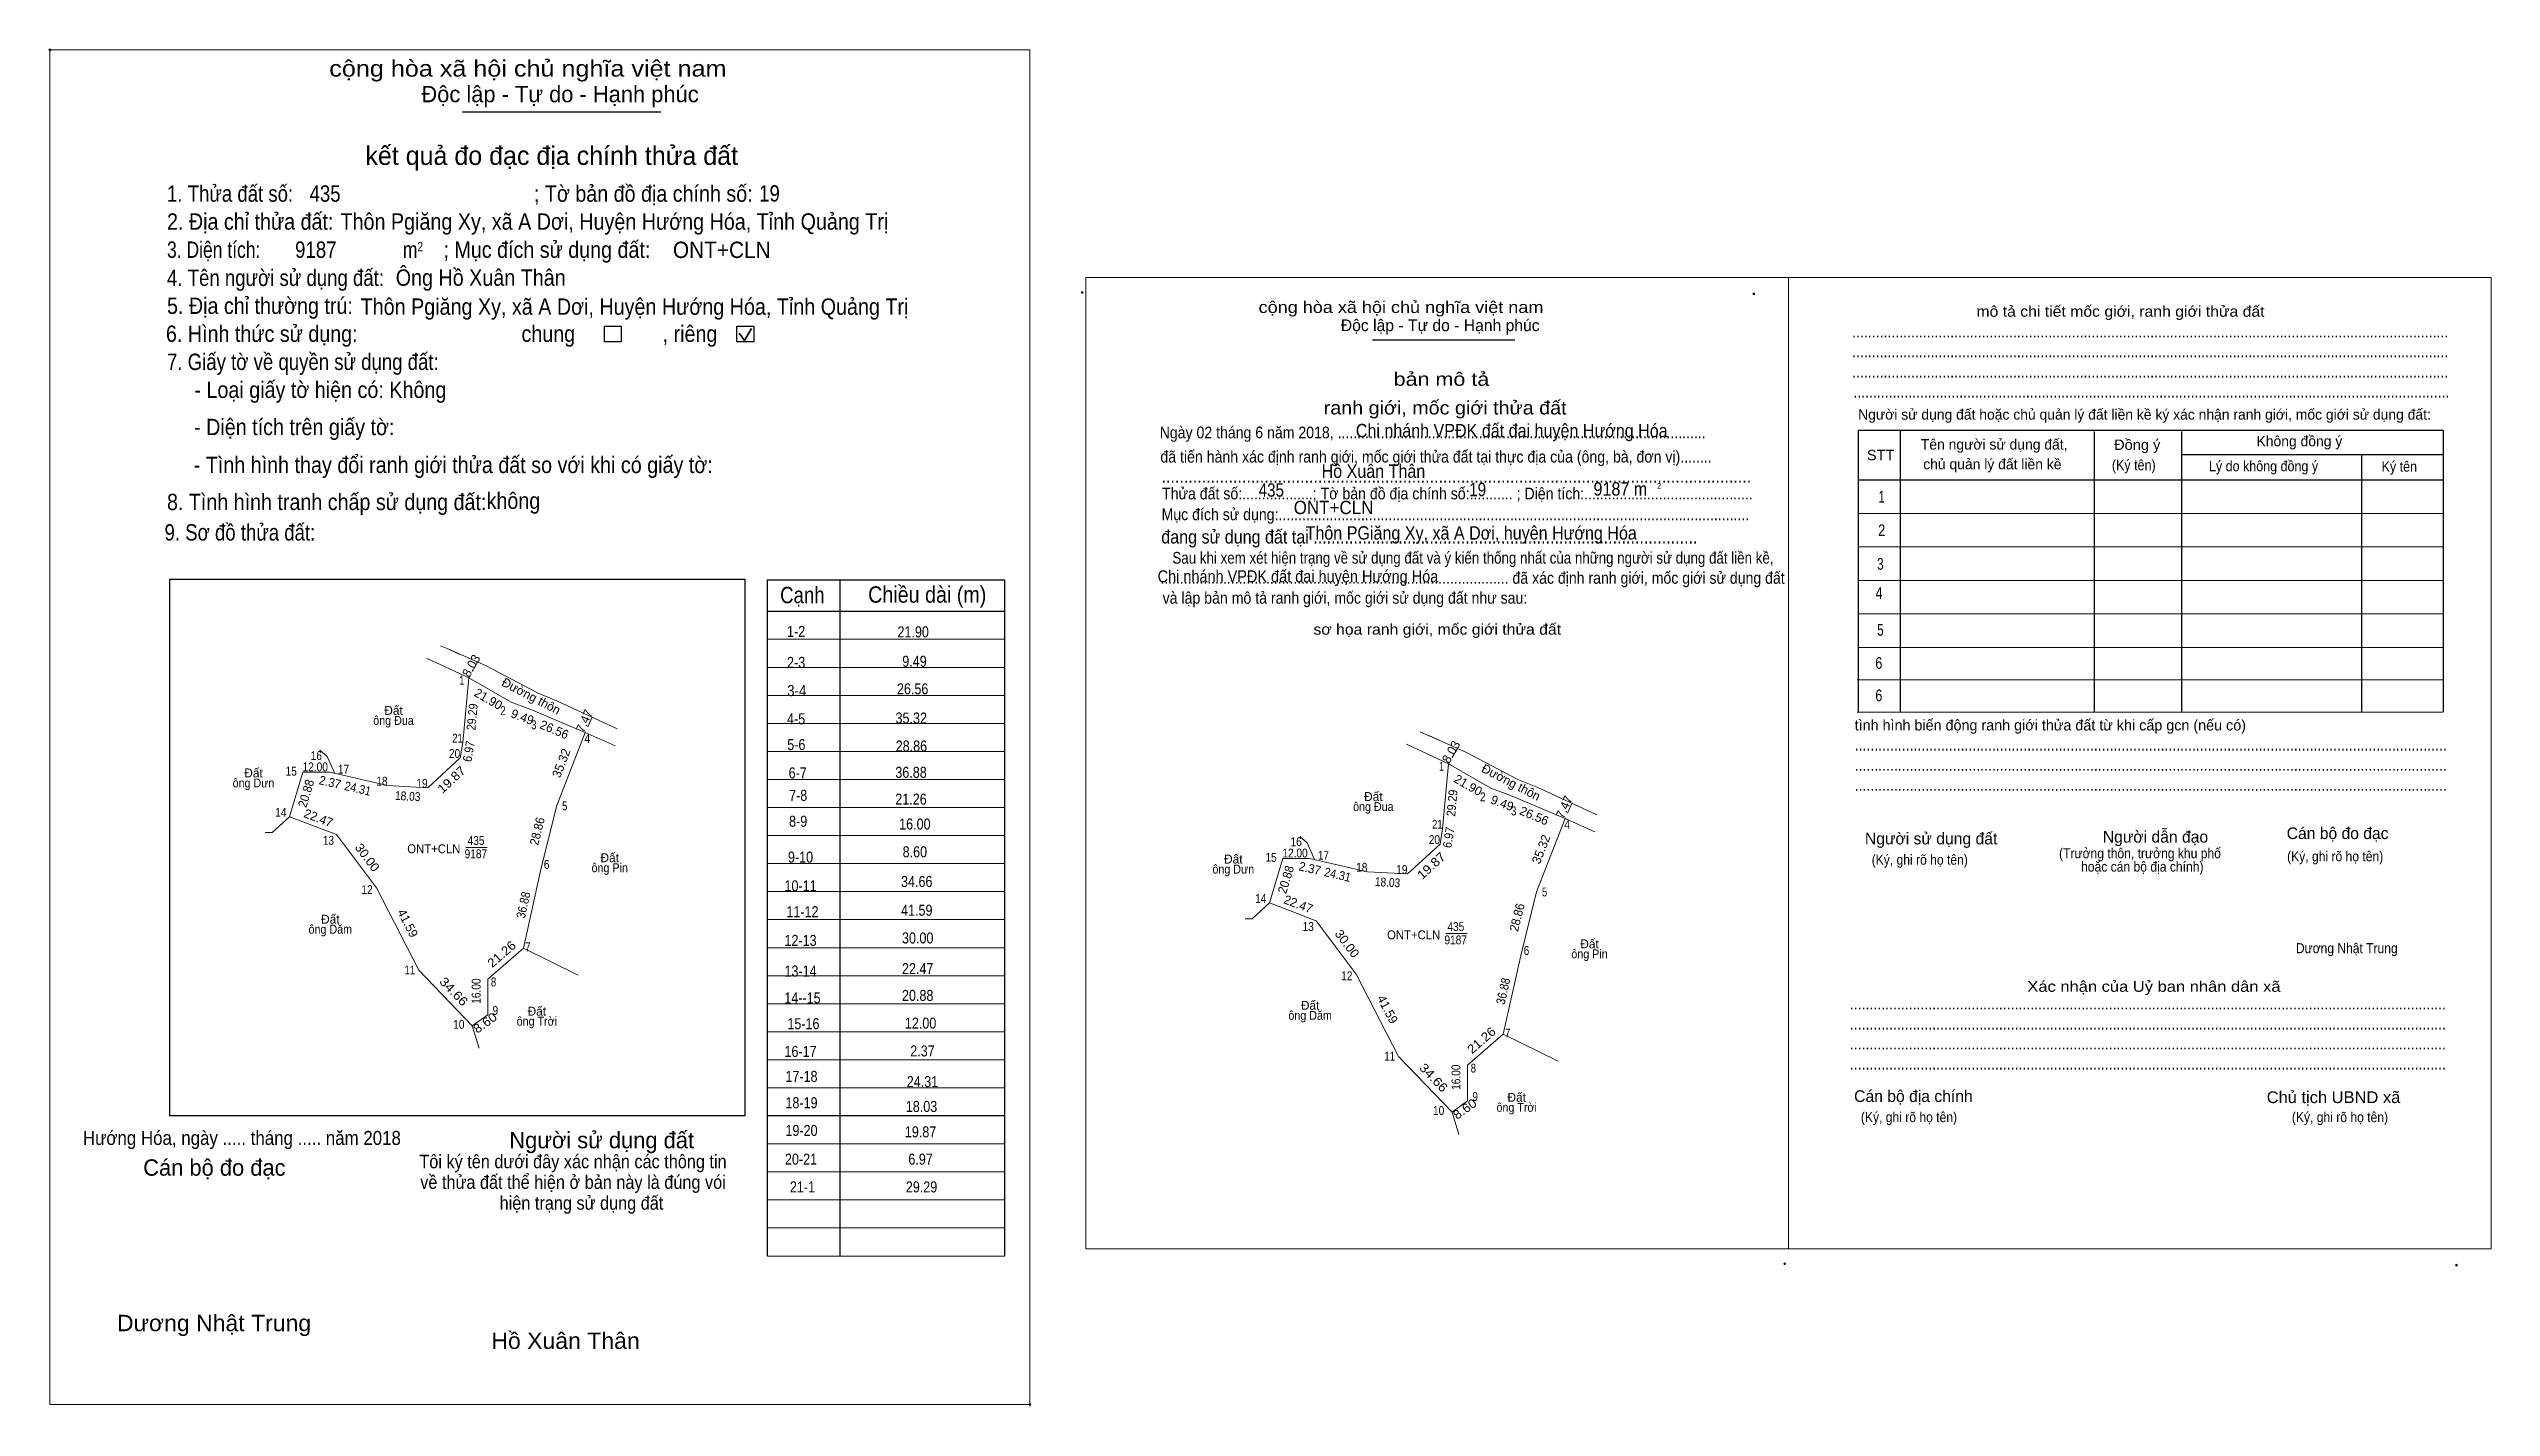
# Model space of a CAD drawing. Header units: metres. Extents: x 551024 to 552969, y 1821488 to 1822443.
# Drawn here: x 551024 to 552120, y 1821488 to 1822098 of the extents above; entities that cross this region are included whole.
import ezdxf
from ezdxf.enums import TextEntityAlignment as Align

# ---------------------------------------------------------------- set-up
doc = ezdxf.new("R2010")
doc.units = ezdxf.units.M
doc.header["$LTSCALE"] = 1.6
doc.header["$PDMODE"] = 32
doc.header["$PDSIZE"] = 0.8
doc.linetypes.add('MEDIUM_DASHED', pattern=[4.5, 3, -1.5])
for name, color, linetype, lineweight in [('1', 7, 'MEDIUM_DASHED', 13), ('10', 7, 'Continuous', 13), ('17', 7, 'Continuous', 13), ('23', 7, 'Continuous', 13), ('54', 7, 'Continuous', 13), ('6', 7, 'Continuous', 13), ('63', 7, 'Continuous', 13), ('7', 7, 'Continuous', 13)]:
    doc.layers.add(name, color=color, linetype=linetype, lineweight=lineweight)
doc.layers.add('2', color=7, linetype='Continuous')
doc.layers.add('25', color=7, linetype='Continuous')

msp = doc.modelspace()

# ---------------------------------------------------------------- texts
at = {"layer": '1'}
for s, width, p in [('ONT+CLN', 0.95, (551196.52, 1821736.9)), ('9187', 0.85, (551215.395, 1821734.64)), ('435', 0.85, (551215.465, 1821740.61)), ('435', 0.85, (551655.505, 1821701.9)), ('ONT+CLN', 0.95, (551636.56, 1821698.19)), ('9187', 0.85, (551655.435, 1821695.93))]:
    msp.add_text(s, height=4, dxfattribs=dict(at, width=width)).set_placement(p, align=Align.CENTER)
for s, height, width, p in [('Hướng Hóa, ngày ..... tháng ..... năm 2018', 6.3, 0.9, (551038.91, 1821605.8)), ('Dương Nhật Trung', 7.36, 1.05, (551054.21, 1821522.1)), ('Hồ Xuân Thân', 7.36, 1.05, (551222.34, 1821514.13))]:
    msp.add_text(s, height=height, dxfattribs=dict(at, width=width)).set_placement(p)
at = {"layer": '17', "width": 0.9}
msp.add_text('Dương Nhật Trung', height=4.5, dxfattribs=at).set_placement((552032.78, 1821691.97))
at = {"layer": '2', "width": 0.85}
msp.add_text('9187', height=7.36, dxfattribs=at).set_placement((551134.21, 1822004.43))
at = {"layer": '25'}
for s, height, width, p in [('Chi nhánh VPĐK đất đai huyện Hướng Hóa', 6, 0.9, (551610.58, 1821923.81)), ('ONT+CLN', 6, 0.95, (551582.7, 1821889.25)), ('Chi nhánh VPĐK đất đai huyện Hướng Hóa', 5.4, 0.9, (551521.58, 1821858.61))]:
    msp.add_text(s, height=height, dxfattribs=dict(at, width=width)).set_placement(p)
at = {"layer": '6'}
for s, height, width, p in [('ONT+CLN', 7.36, 0.95, (551303.89, 1822004.35)), ('Ông Hồ Xuân Thân', 7.36, 0.9, (551179.41, 1821991.87)), ('Hồ Xuân Thân', 6, 0.9, (551595.22, 1821905.57))]:
    msp.add_text(s, height=height, dxfattribs=dict(at, width=width)).set_placement(p)
at = {"layer": '63'}
for s, height, width, p in [('1-2', 5, 0.85, (551359.19, 1821834.03)), ('21.90', 4.96, 0.85, (551411.79, 1821833.87)), ('2-3', 5, 0.85, (551359.225, 1821820.11)), ('9.49', 4.96, 0.85, (551412.385, 1821820.67)), ('26.56', 4.96, 0.85, (551411.565, 1821808.27)), ('3-4', 5, 0.9, (551359.52, 1821807.47)), ('ông Đua', 4, 0.9, (551178.42, 1821794.56)), ('4-5', 4.96, 0.85, (551359.23, 1821794.83)), ('35.32', 4.96, 0.85, (551410.93, 1821795.15)), ('5-6', 4.96, 0.85, (551359.31, 1821783.23)), ('28.86', 4.96, 0.85, (551411.005, 1821782.59)), ('ông Dưn', 4, 0.9, (551115.52, 1821766.46)), ('12.00', 4, 0.85, (551143.255, 1821773.68)), ('6-7', 4.96, 0.85, (551359.935, 1821770.51)), ('36.88', 4.96, 0.85, (551410.83, 1821770.75)), ('7-8', 4.96, 0.85, (551360.145, 1821760.4)), ('21.26', 4.96, 0.85, (551410.825, 1821758.71)), ('ông Đua', 4, 0.9, (551618.46, 1821755.85)), ('8-9', 4.96, 0.85, (551360.135, 1821748.78)), ('16.00', 4.96, 0.85, (551412.55, 1821747.52)), ('9-10', 4.96, 0.85, (551361.205, 1821732.65)), ('8.60', 4.96, 0.85, (551412.555, 1821735.04)), ('12.00', 4, 0.85, (551583.295, 1821734.97)), ('ông Pin', 4, 0.9, (551275.505, 1821728.36)), ('34.66', 4.96, 0.85, (551413.405, 1821721.71)), ('ông Dưn', 4, 0.9, (551555.56, 1821727.75)), ('10-11', 4.96, 0.85, (551361.215, 1821719.75)), ('ông Dăm', 4, 0.9, (551150.025, 1821700.74)), ('11-12', 4.96, 0.85, (551362.07, 1821708.13)), ('41.59', 4.96, 0.85, (551413.41, 1821708.8)), ('12-13', 4.96, 0.85, (551361.215, 1821695.22)), ('30.00', 4.96, 0.85, (551413.83, 1821696.33)), ('ông Pin', 4, 0.9, (551715.545, 1821689.65)), ('13-14', 4.96, 0.85, (551361.21, 1821681.46)), ('22.47', 4.96, 0.85, (551413.83, 1821682.56)), ('14--15', 4.96, 0.85, (551362.075, 1821669.41)), ('20.88', 4.96, 0.85, (551413.83, 1821670.51)), ('ông Trời', 4, 0.9, (551242.795, 1821659.41)), ('15-16', 4.96, 0.85, (551362.505, 1821657.8)), ('12.00', 4.96, 0.85, (551415.12, 1821658.04)), ('ông Dăm', 4, 0.9, (551590.065, 1821662.03)), ('16-17', 4.96, 0.85, (551361.21, 1821645.32)), ('2.37', 4.96, 0.85, (551415.975, 1821645.56)), ('17-18', 4.96, 0.85, (551361.64, 1821634.13)), ('18-19', 4.96, 0.85, (551361.64, 1821622.3)), ('24.31', 4.96, 0.85, (551415.975, 1821631.79)), ('18.03', 4.96, 0.85, (551415.545, 1821620.61)), ('ông Trời', 4, 0.9, (551682.835, 1821620.7)), ('19-20', 4.96, 0.85, (551361.64, 1821609.83)), ('19.87', 4.96, 0.85, (551415.12, 1821609.2)), ('20-21', 4.96, 0.85, (551361.425, 1821596.92)), ('6.97', 4.96, 0.85, (551415.115, 1821596.94)), ('21-1', 4.96, 0.85, (551362.07, 1821584.45)), ('29.29', 4.96, 0.85, (551415.55, 1821584.47))]:
    msp.add_text(s, height=height, dxfattribs=dict(at, width=width)).set_placement(p, align=Align.CENTER)
for s, rotation, p in [('8.03', 60.113, (551215.033, 1821820.148)), ('Đường thôn', 332.331, (551239.336, 1821805.707)), ('21.90', 330.064, (551220.017, 1821804.474)), ('9.49', 339.331, (551235.594, 1821796.274)), ('26.56', 337.229, (551249.866, 1821790.589)), ('7.47', 65.664, (551265.951, 1821795.526)), ('35.32', 68.753, (551255.606, 1821776.665)), ('8.03', 60.113, (551655.073, 1821781.438)), ('21.90', 330.064, (551660.057, 1821765.764)), ('Đường thôn', 332.331, (551679.376, 1821766.997)), ('9.49', 339.331, (551675.634, 1821757.564)), ('7.47', 65.664, (551705.991, 1821756.816)), ('22.47', 339.146, (551144.008, 1821750.855)), ('26.56', 337.229, (551689.906, 1821751.879)), ('35.32', 68.753, (551695.646, 1821737.955)), ('22.47', 339.146, (551584.048, 1821712.145)), ('41.59', 297.181, (551183.05, 1821704.514)), ('41.59', 297.181, (551623.09, 1821665.804))]:
    msp.add_text(s, height=4, rotation=rotation, dxfattribs=at).set_placement(p, align=Align.CENTER)
for s, width, p in [(' 1', 0.75, (551210.17, 1821812.64)), (' 2', 0.85, (551228.83, 1821798.93)), (' 3', 0.8, (551242.64, 1821792.59)), (' 16', 0.85, (551146.28, 1821778.76)), (' 20', 0.85, (551208.37, 1821779.71)), (' 21', 0.8, (551209.54, 1821786.58)), (' 4', 0.85, (551266.72, 1821786.43)), (' 15', 0.85, (551135, 1821771.74)), (' 17', 0.85, (551158.5, 1821772.66)), (' 18', 0.85, (551175.74, 1821767.27)), (' 19', 0.85, (551193.74, 1821766.27)), (' 1', 0.75, (551650.21, 1821773.93)), (' 5', 0.8, (551256.5, 1821756.18)), (' 2', 0.85, (551668.87, 1821760.22)), (' 14', 0.85, (551130.36, 1821753.27)), (' 21', 0.8, (551649.58, 1821747.87)), (' 3', 0.8, (551682.68, 1821753.88)), (' 4', 0.85, (551706.76, 1821747.72)), (' 13', 0.85, (551151.7, 1821740.66)), (' 15', 0.85, (551575.04, 1821733.03)), (' 16', 0.85, (551586.32, 1821740.05)), (' 17', 0.85, (551598.54, 1821733.95)), (' 20', 0.85, (551648.41, 1821741)), (' 6', 0.85, (551248.45, 1821729.87)), (' 18', 0.85, (551615.78, 1821728.56)), (' 19', 0.85, (551633.78, 1821727.56)), (' 12', 0.85, (551169.04, 1821718.52)), (' 14', 0.85, (551570.4, 1821714.56)), (' 5', 0.8, (551696.54, 1821717.47)), (' 13', 0.85, (551591.74, 1821701.95)), (' 7', 0.8, (551239.96, 1821692.81)), (' 6', 0.85, (551688.49, 1821691.16)), (' 11', 0.8, (551188.13, 1821682.42)), (' 12', 0.85, (551609.08, 1821679.81)), (' 8', 0.8, (551224.53, 1821677.04)), (' 10', 0.85, (551210.27, 1821657.98)), (' 9', 0.85, (551225.41, 1821664.27)), (' 7', 0.8, (551680, 1821654.1)), (' 11', 0.8, (551628.17, 1821643.71)), (' 8', 0.8, (551664.57, 1821638.33)), (' 9', 0.85, (551665.45, 1821625.56)), (' 10', 0.85, (551650.31, 1821619.27))]:
    msp.add_text(s, height=4, dxfattribs=dict(at, width=width)).set_placement(p, align=Align.RIGHT)
for p in [(551178.42, 1821799.06), (551115.52, 1821770.96), (551618.46, 1821760.35), (551275.51, 1821732.86), (551555.56, 1821732.25), (551150.03, 1821705.24), (551715.55, 1821694.15), (551590.07, 1821666.53), (551242.79, 1821663.91), (551682.83, 1821625.2)]:
    msp.add_text('Đất', height=4, dxfattribs=at).set_placement(p, align=Align.CENTER)
for s, rotation, width, p in [('29.29', 84.809, 0.9, (551215.72, 1821797.959)), ('6.97', 80.335, 0.9, (551214.172, 1821782.349)), ('20.88', 73.301, 0.95, (551141.041, 1821763.19)), ('2.37', 347.078, 0.95, (551149.488, 1821766.856)), ('19.87', 42.572, 1.1, (551205.787, 1821768.493)), ('24.31', 346.998, 0.9, (551161.925, 1821764.019)), ('18.03', 356.82, 0.85, (551184.699, 1821760.547)), ('29.29', 84.809, 0.9, (551655.76, 1821759.249)), ('28.86', 75.964, 0.95, (551244.889, 1821746.295)), ('6.97', 80.335, 0.9, (551654.212, 1821743.639)), ('30.00', 306.87, 1.05, (551165.057, 1821733.77)), ('19.87', 42.572, 1.1, (551645.827, 1821729.783)), ('20.88', 73.301, 0.95, (551581.081, 1821724.48)), ('2.37', 347.078, 0.95, (551589.528, 1821728.146)), ('24.31', 346.998, 0.9, (551601.965, 1821725.309)), ('18.03', 356.82, 0.85, (551624.739, 1821721.837)), ('36.88', 77.471, 0.9, (551238.651, 1821713.186)), ('28.86', 75.964, 0.95, (551684.929, 1821707.585)), ('21.26', 41.186, 1.1, (551228.288, 1821690.037)), ('30.00', 306.87, 1.05, (551605.097, 1821695.06)), ('34.66', 313.831, 1.15, (551204.042, 1821673.365)), ('16.00', 90, 0.85, (551217.52, 1821674.935)), ('36.88', 77.471, 0.9, (551678.691, 1821674.476)), ('8.60', 35.538, 1.1, (551220.663, 1821659.042)), ('21.26', 41.186, 1.1, (551668.328, 1821651.327)), ('34.66', 313.831, 1.15, (551644.082, 1821634.655)), ('16.00', 90, 0.85, (551657.56, 1821636.225)), ('8.60', 35.538, 1.1, (551660.703, 1821620.332))]:
    msp.add_text(s, height=4, rotation=rotation, dxfattribs=dict(at, width=width)).set_placement(p, align=Align.CENTER)
at = {"layer": '7'}
for s, height, width, p in [('cộng hòa xã hội chủ nghĩa việt nam', 7.347, 1.15, (551149.57, 1822085.87)), ('1. Thửa đất số:', 7.347, 0.85, (551076.69, 1822029.63)), ('435', 7.36, 0.85, (551140.69, 1822029.63)), ('; Tờ bản đồ địa chính số:', 7.347, 0.9, (551241.49, 1822029.63)), ('19', 7.36, 0.85, (551342.61, 1822029.71)), ('2. Địa chỉ thửa đất:', 7.347, 0.9, (551076.69, 1822017.07)), ('Thôn Pgiăng Xy, xã A Dơi, Huyện Hướng Hóa, Tỉnh Quảng Trị', 7.36, 0.9, (551154.61, 1822017.07)), ('3. Diện tích:', 7.347, 0.8, (551076.69, 1822004.43)), ('2', 4.198, 0.8, (551189.17, 1822007.39)), ('; Mục đích sử dụng đất:', 7.347, 0.9, (551200.85, 1822004.43)), ('4. Tên người sử dụng đất:', 7.347, 0.85, (551076.69, 1821991.79)), ('m', 7.347, 0.8, (551182.61, 1822004.43)), ('5. Địa chỉ thường trú:', 7.347, 0.9, (551076.69, 1821979.23)), ('Thôn Pgiăng Xy, xã A Dơi, Huyện Hướng Hóa, Tỉnh Quảng Trị', 7.36, 0.9, (551163.65, 1821978.83)), ('cộng hòa xã hội chủ nghĩa việt nam', 5.267, 1.15, (551566.94, 1821979.65)), ('6. Hình thức sử dụng:', 7.347, 0.9, (551076.21, 1821966.67)), ('chung                , riêng', 7.347, 0.9, (551235.89, 1821966.67)), ('........................................................................................................................................................', 5.267, 0.9, (551833.5, 1821968.69)), ('7. Giấy tờ về quyền sử dụng đất:', 7.347, 0.85, (551076.69, 1821954.03)), ('........................................................................................................................................................', 5.267, 0.9, (551833.5, 1821959.73)), ('     - Loại giấy tờ hiện có: Không', 7.36, 0.9, (551076.69, 1821941.47)), ('........................................................................................................................................................', 5.267, 0.9, (551833.5, 1821950.61)), ('........................................................................................................................................................', 5.267, 0.9, (551834.02, 1821941.65)), ('- Diện tích trên giấy tờ: ', 7.36, 0.9, (551088.85, 1821924.75)), ('Ngày 02 tháng 6 năm 2018, ..............................................................................................', 5.26, 0.9, (551522.5, 1821923.33)), ('Đồng ý', 4.666, 1.05, (551951.14, 1821918.13)), ('     - Tình hình thay đổi ranh giới thửa đất so với khi có giấy tờ: ', 7.36, 0.9, (551076.37, 1821907.71)), (' đã tiến hành xác định ranh giới, mốc giới thửa đất tại thực địa của (ông, bà, đơn vị)........', 5.268, 0.9, (551521.06, 1821912.45)), ('STT', 4.666, 1.05, (551840.1, 1821913.49)), ('(Ký tên)', 4.666, 0.9, (551950.14, 1821909.01)), ('Lý do không đồng ý', 4.666, 0.9, (551993.74, 1821908.53)), ('Ký tên', 4.666, 0.9, (552071.26, 1821908.37)), ('Thửa đất số:..................; Tờ bản đồ địa chính số:........... ; Diện tích:...........................................', 5.268, 0.9, (551523.58, 1821895.89)), ('....................................................................................................................................', 6, 0.9, (551523.34, 1821903.41)), ('435', 6, 0.85, (551566.94, 1821897.09)), ('19', 6, 0.85, (551661.5, 1821897.33)), ('9187 m', 6, 0.9, (551717.34, 1821897.57)), ('2', 2.4, 0.8, (551745.94, 1821900.77)), ('8. Tình hình tranh chấp sử dụng đất: ', 7.34, 0.9, (551076.69, 1821891.07)), ('không', 7.348, 0.9, (551220.21, 1821891.63)), ('Mục đích sử dụng:........................................................................................................................', 5.268, 0.9, (551523.34, 1821886.53)), ('9. Sơ đồ thửa đất:', 7.347, 0.85, (551075.57, 1821877.39)), ('đang sử dụng đất tại ......................................................................................', 6, 0.9, (551523.22, 1821876.05)), ('Thôn PGiăng Xy, xã A Dơi, huyện Hướng Hóa', 6, 0.9, (551588.02, 1821877.81)), ('Sau khi xem xét hiện trạng về sử dụng đất và ý kiến thống nhất của những người sử dụng đất liền kề,', 5.268, 0.85, (551528.22, 1821867.01)), ('Cạnh', 7.347, 0.85, (551352.05, 1821849.23)), ('Chiều dài (m)', 7.347, 0.9, (551391.57, 1821849.47)), ('......................................................................................... đã xác định ranh giới, mốc giới sử dụng đất', 5.256, 0.9, (551522.78, 1821857.97)), (' và lập bản mô tả ranh giới, mốc giới sử dụng đất như sau:', 5.268, 0.9, (551522.06, 1821849.01)), ('.......................................................................................................................................................', 5.267, 0.9, (551834.62, 1821783.01)), ('.......................................................................................................................................................', 5.267, 0.9, (551834.62, 1821773.97)), ('.......................................................................................................................................................', 5.267, 0.9, (551834.62, 1821764.93)), ('(Ký, ghi rõ họ tên)', 4.515, 0.9, (551842.26, 1821731.73)), ('(Ký, ghi rõ họ tên)', 4.515, 0.9, (552028.82, 1821733.25)), ('........................................................................................................................................................', 5.267, 0.9, (551832.46, 1821666.69)), ('........................................................................................................................................................', 5.267, 0.9, (551832.46, 1821657.65)), ('........................................................................................................................................................', 5.267, 0.9, (551832.46, 1821648.69)), ('........................................................................................................................................................', 5.267, 0.9, (551832.46, 1821639.65)), ('Chủ tịch UBND xã', 5.268, 1.05, (552019.66, 1821624.61)), ('(Ký, ghi rõ họ tên)', 4.515, 0.9, (551837.42, 1821616.05)), ('(Ký, ghi rõ họ tên)', 4.515, 0.9, (552030.98, 1821616.05))]:
    msp.add_text(s, height=height, dxfattribs=dict(at, width=width)).set_placement(p)
for s, height, p in [('Độc lập - Tự do - Hạnh phúc', 7.347, (551190.93, 1822074.35)), ('Độc lập - Tự do - Hạnh phúc', 5.267, (551603.86, 1821971.49)), ('Người sử dụng đất hoặc chủ quản lý đất liền kề ký xác nhận ranh giới, mốc giới sử dụng đất:', 4.666, (551836.18, 1821931.73)), ('Tên người sử dụng đất,', 4.666, (551864.34, 1821918.29)), ('Không đồng ý', 4.666, (552015.1, 1821919.73)), ('chủ quản lý đất liền kề', 4.666, (551865.42, 1821909.41)), ('tình hình biến động ranh giới thửa đất từ khi cấp gcn (nếu có)', 4.816, (551834.62, 1821792.05)), ('Người dẫn đạo', 5.265, (551946.06, 1821741.65)), ('Cán bộ đo đạc', 5.256, (552028.66, 1821743.25)), ('Người sử dụng đất', 5.268, (551839.22, 1821740.85)), ('Cán bộ địa chính', 5.268, (551834.38, 1821625.09)), ('Người sử dụng đất', 7.347, (551230.42, 1821604.29)), ('Cán bộ đo đạc', 7.348, (551066, 1821591.97))]:
    msp.add_text(s, height=height, dxfattribs=at).set_placement(p)
for s, height, p in [('kết quả đo đạc địa chính thửa đất', 8.398, (551249.465, 1822046.19)), ('.', 2.1, (551464.197, 1821487.95))]:
    msp.add_text(s, height=height, dxfattribs=at).set_placement(p, align=Align.CENTER)
for s, height, width, p in [('mô tả chi tiết mốc giới, ranh giới thửa đất', 4.816, 1.1, (551954.005, 1821977.97)), ('bản mô tả', 6.02, 1.2, (551649.03, 1821946.93)), ('ranh giới, mốc giới thửa đất', 6.02, 1.1, (551650.7, 1821934.05)), ('1', 5.268, 0.7, (551846.715, 1821894.45)), ('2', 5.268, 0.8, (551846.75, 1821879.41)), ('3', 5.268, 0.75, (551846.145, 1821864.29)), ('4', 5.268, 0.8, (551845.565, 1821851.17)), ('sơ họa ranh giới, mốc giới thửa đất', 4.816, 1.1, (551647.165, 1821835.09)), ('5', 5.268, 0.75, (551846.185, 1821834.61)), ('6', 5.268, 0.8, (551845.47, 1821819.73)), ('6', 5.268, 0.8, (551845.47, 1821805.17)), ('(Trưởng thôn, trưởng khu phố', 4.515, 0.9, (551962.76, 1821734.61)), ('hoặc cán bộ địa chính)', 4.515, 0.9, (551963.785, 1821728.61)), ('Xác nhận của Uỷ ban nhân dân xã', 4.818, 1.15, (551969.03, 1821674.61)), ('Tôi ký tên dưới đây xác nhận các thông tin', 6.07, 0.9, (551259.02, 1821595.33)), ('về thửa đất thể hiện ở bản này là đúng vói', 6.07, 0.9, (551259.025, 1821586.05)), ('hiện trạng sử dụng đất', 6.07, 0.9, (551262.825, 1821576.69))]:
    msp.add_text(s, height=height, dxfattribs=dict(at, width=width)).set_placement(p, align=Align.CENTER)

# ---------------------------------------------------------------- linework, layer by layer
at = {"layer": '10'}
for p, q in [((551216.88, 1821649.21), (551213.75, 1821659.28)), ((551656.92, 1821610.5), (551653.79, 1821620.57))]:
    msp.add_line(p, q, dxfattribs=at)
for points in [[(551212.2, 1821815.76), (551209.55, 1821786.59), (551208.38, 1821779.72), (551193.75, 1821766.28), (551175.75, 1821767.28), (551149.75, 1821773.28), (551137.75, 1821773.28), (551131.75, 1821753.28), (551152.75, 1821745.28), (551170.75, 1821721.28), (551189.75, 1821684.28), (551213.75, 1821659.28), (551220.75, 1821664.28), (551220.75, 1821680.28), (551236.75, 1821694.28), (551244.75, 1821730.28), (551251.75, 1821758.28), (551264.55, 1821791.2)], [(551145.37, 1821783.12), (551148.65, 1821780.29), (551152.06, 1821772.75)], [(551652.24, 1821777.05), (551649.59, 1821747.88), (551648.42, 1821741.01), (551633.79, 1821727.57), (551615.79, 1821728.57), (551589.79, 1821734.57), (551577.79, 1821734.57), (551571.79, 1821714.57), (551592.79, 1821706.57), (551610.79, 1821682.57), (551629.79, 1821645.57), (551653.79, 1821620.57), (551660.79, 1821625.57), (551660.79, 1821641.57), (551676.79, 1821655.57), (551684.79, 1821691.57), (551691.79, 1821719.57), (551704.59, 1821752.49)], [(551131.75, 1821753.28), (551123.93, 1821746.16), (551120.81, 1821746.14)], [(551585.41, 1821744.41), (551588.69, 1821741.58), (551592.1, 1821734.04)], [(551571.79, 1821714.57), (551563.97, 1821707.45), (551560.85, 1821707.43)]]:
    msp.add_lwpolyline(points, dxfattribs=at)
at = {"layer": '17'}
for p, q in [((551207.91, 1821826.39), (551203.35, 1821828.43)), ((551647.95, 1821787.68), (551643.39, 1821789.72))]:
    msp.add_line(p, q, dxfattribs=at)
at = {"layer": '23'}
for p, q in [((551243.32, 1821808.77), (551219.67, 1821821.17)), ((551683.36, 1821770.06), (551659.71, 1821782.46))]:
    msp.add_line(p, q, dxfattribs=at)
for points in [[(551277.96, 1821785.15), (551264.55, 1821791.2), (551240.06, 1821801.48), (551231.18, 1821804.83), (551212.2, 1821815.76), (551193.27, 1821824.57)], [(551219.67, 1821821.17), (551202.45, 1821828.85), (551199.51, 1821830.14)], [(551243.32, 1821808.77), (551252.3, 1821805.13), (551278.81, 1821792.82)], [(551659.71, 1821782.46), (551642.49, 1821790.14), (551639.55, 1821791.43)], [(551718, 1821746.44), (551704.59, 1821752.49), (551680.1, 1821762.77), (551671.22, 1821766.12), (551652.24, 1821777.05), (551633.31, 1821785.86)], [(551683.36, 1821770.06), (551692.34, 1821766.42), (551718.85, 1821754.11)]]:
    msp.add_lwpolyline(points, dxfattribs=at)
at = {"layer": '54'}
for p, q in [((551236.75, 1821694.28), (551261.35, 1821682.16)), ((551676.79, 1821655.57), (551701.39, 1821643.45))]:
    msp.add_line(p, q, dxfattribs=at)
at = {"layer": '63', "linetype": 'MEDIUM_DASHED'}
for p, q in [((551216.2, 1821822.72), (551212.2, 1821815.76)), ((551267.63, 1821798.01), (551264.55, 1821791.2)), ((551656.24, 1821784.01), (551652.24, 1821777.05)), ((551707.67, 1821759.3), (551704.59, 1821752.49))]:
    msp.add_line(p, q, dxfattribs=at)
at = {"layer": '63'}
for p, q in [((551210.96, 1821739.46), (551220.48, 1821739.46)), ((551651, 1821700.75), (551660.52, 1821700.75))]:
    msp.add_line(p, q, dxfattribs=at)
at = {"layer": '7', "lineweight": 25}
for p, q in [((551209.43, 1822070.04), (551298.45, 1822070.04)), ((551618.14, 1821967.66), (551681.96, 1821967.66)), ((551855.09, 1821926.9), (551855.09, 1821800.26)), ((551942.14, 1821926.44), (551942.14, 1821800.26)), ((551981.42, 1821926.44), (551981.42, 1821800.26)), ((551981.42, 1821916.06), (552099.12, 1821916.06)), ((552062.24, 1821916.06), (552062.24, 1821800.26)), ((551836.18, 1821904.62), (552099.12, 1821904.62)), ((551346.32, 1821555.88), (551346.32, 1821859.67)), ((551378.86, 1821859.67), (551378.86, 1821555.88)), ((551346.32, 1821845.6), (551452.76, 1821845.6)), ((551452.76, 1821618.85), (551346.32, 1821618.85))]:
    msp.add_line(p, q, dxfattribs=at)
at = {"layer": '7', "lineweight": 35}
for p, q in [((551333.59, 1821970.53), (551336.09, 1821967.27)), ((551336.09, 1821967.27), (551339.14, 1821972.73))]:
    msp.add_line(p, q, dxfattribs=at)
at = {"layer": '7'}
for p, q in [((551836.18, 1821889.57), (552099.12, 1821889.57)), ((551836.18, 1821874.52), (552099.12, 1821874.52)), ((551836.18, 1821859.47), (552099.12, 1821859.47)), ((551836.18, 1821844.42), (552099.12, 1821844.42)), ((551346.32, 1821833), (551452.76, 1821833)), ((551836.18, 1821829.37), (552099.12, 1821829.37)), ((551346.32, 1821820.41), (551452.76, 1821820.41)), ((551835.73, 1821814.82), (552098.66, 1821814.82)), ((551836.18, 1821814.81), (552099.12, 1821814.81)), ((551346.32, 1821807.81), (551452.76, 1821807.81)), ((551346.32, 1821795.21), (551452.76, 1821795.21)), ((551835.73, 1821800.26), (552098.66, 1821800.26)), ((551346.32, 1821782.61), (551452.76, 1821782.61)), ((551346.32, 1821770.02), (551452.76, 1821770.02)), ((551346.32, 1821757.42), (551452.76, 1821757.42)), ((551346.32, 1821744.82), (551452.76, 1821744.82)), ((551346.32, 1821732.23), (551452.76, 1821732.23)), ((551346.32, 1821719.63), (551452.76, 1821719.63)), ((551346.32, 1821707.03), (551452.76, 1821707.03)), ((551346.32, 1821694.43), (551452.76, 1821694.43)), ((551346.32, 1821681.84), (551452.76, 1821681.84)), ((551346.32, 1821669.24), (551452.76, 1821669.24)), ((551346.32, 1821656.64), (551452.76, 1821656.64)), ((551346.32, 1821644.05), (551452.76, 1821644.05)), ((551346.32, 1821631.45), (551452.76, 1821631.45)), ((551346.32, 1821606.26), (551452.76, 1821606.26)), ((551346.32, 1821593.66), (551452.76, 1821593.66)), ((551346.32, 1821581.07), (551452.76, 1821581.07)), ((551346.32, 1821568.48), (551452.76, 1821568.48)), ((551346.32, 1821555.88), (551452.76, 1821555.88))]:
    msp.add_line(p, q, dxfattribs=at)
for points in [[(551024.02, 1822097.96), (551464.23, 1822097.96), (551464.23, 1821489.1), (551024.02, 1821489.1)], [(551489.34, 1821995.62), (551804.9, 1821995.62), (551804.9, 1821559.16), (551489.34, 1821559.16)], [(551804.9, 1821995.62), (552120.46, 1821995.62), (552120.46, 1821559.15), (551804.9, 1821559.15)], [(551804.91, 1821995.62), (552120.47, 1821995.62), (552120.47, 1821559.15), (551804.91, 1821559.15)]]:
    msp.add_lwpolyline(points, close=True, dxfattribs=at)
at = {"layer": '7', "lineweight": 25}
for points in [[(551273.12, 1821973.78), (551280.69, 1821973.78), (551280.69, 1821966.73), (551273.12, 1821966.73)], [(551332.6, 1821973.78), (551340.17, 1821973.78), (551340.17, 1821966.73), (551332.6, 1821966.73)], [(551078, 1821860.09), (551336.24, 1821860.09), (551336.24, 1821618.85), (551078, 1821618.85)]]:
    msp.add_lwpolyline(points, close=True, dxfattribs=at)
for points in [[(552099.12, 1821800.26), (552099.12, 1821926.9), (551836.18, 1821926.9), (551836.18, 1821800.26)], [(551346.32, 1821859.67), (551452.76, 1821859.67), (551452.76, 1821555.88)]]:
    msp.add_lwpolyline(points, dxfattribs=at)
at = {"layer": '7'}
for p in [(551024.02, 1822097.96), (551487.64, 1821988.89), (551789.31, 1821988.26), (551803.2, 1821552.42), (552104.87, 1821551.79), (551464.22, 1821489.1)]:
    msp.add_point(p, dxfattribs=at)

msp.set_redraw_order([(e.dxf.handle, doc.entitydb.next_handle()) for e in msp.query("TEXT MTEXT ATTDEF DIMENSION ARC_DIMENSION")])  # texts and dimensions are drawn at this point

doc.saveas('drawing.dxf')
